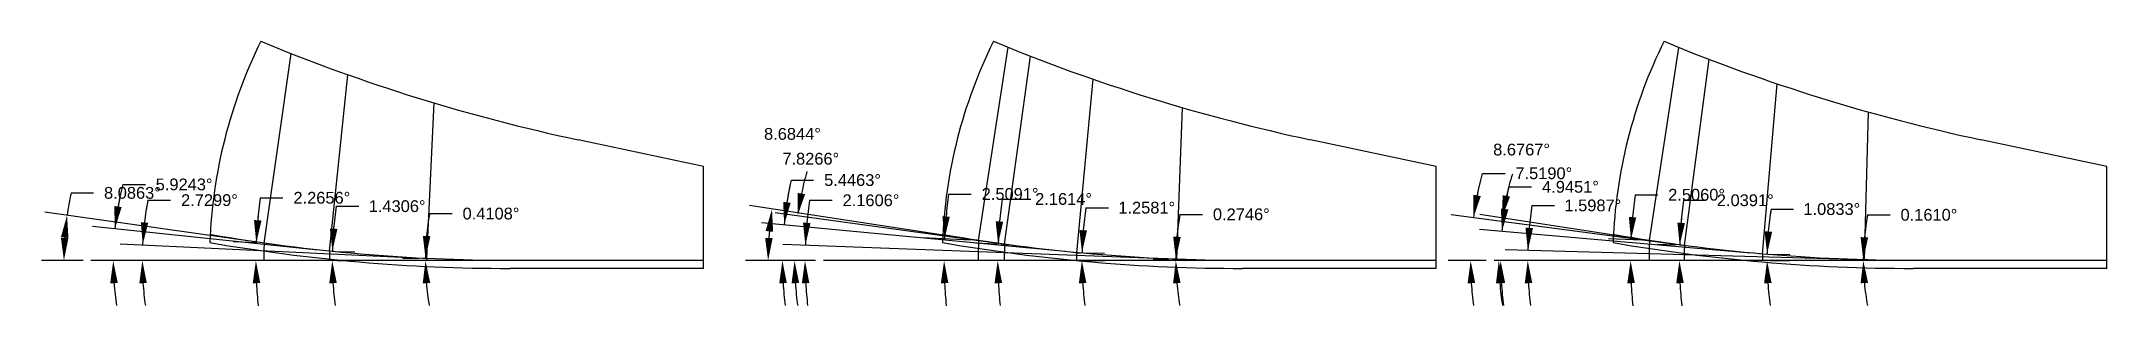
# Model space of a CAD drawing. Header units: inches. Extents: x 104.6 to 187.1, y -21.1 to -6.8.
# Drawn here: x 128.43 to 144.89, y -21.06 to -18.95 of the extents above; entities that cross this region are included whole.
import ezdxf

# ---------------------------------------------------------------- set-up
doc = ezdxf.new("R2010")
doc.units = ezdxf.units.IN
doc.header["$MEASUREMENT"] = 0
doc.header["$PDMODE"] = 35
doc.layers.get('Defpoints').update_dxf_attribs({"color": 10})
for name, color, linetype, true_color in [('Blade_4', 7, 'Continuous', 0x00cccc), ('Blade_5', 7, 'Continuous', 0x0066cc), ('Blade_6', 7, 'Continuous', 0xc880f5)]:
    doc.layers.add(name, color=color, linetype=linetype, true_color=true_color)
doc.styles.get("Standard").update_dxf_attribs({"font": 'arial.ttf'})
doc.dimstyles.get("Standard").update_dxf_attribs({"dimtxt": 0.09375, "dimasz": 0.18, "dimexe": 0.18, "dimexo": 0.0625, "dimgap": 0.09, "dimtad": 0, "dimtih": 1, "dimtoh": 1, "dimdec": 4, "dimzin": 0, "dimdsep": 46, "dimtxsty": 'Standard', "dimcen": 0.09, "dimadec": 4, "dimazin": 0, "dimtfac": 1, "dimtdec": 4, "dimtofl": 0, "dimtmove": 0, "dimatfit": 3, "dimfxl": 1, "dimtolj": 1, "dimtzin": 0, "dimarcsym": 0})

msp = doc.modelspace()

# ---------------------------------------------------------------- blocks, each defined once
blk = doc.blocks.new('*D127')
at = {"layer": 'Blade_4', "color": 0, "lineweight": -2, "transparency": 16777216}
for p, q in [((129.277, -20.216), (129.457, -20.216)), ((131.407, -20.677), (129.055, -20.565))]:
    blk.add_line(p, q, dxfattribs=at)
for start, end in [(169.3291, 177.2701), (169.3339, 173.302), (183.9681, 187.9363)]:
    blk.add_arc((131.831, -20.697), 2.6, start, end, dxfattribs=at)
at = {"layer": 'Blade_4', "color": 0, "transparency": 16777216}
for points in [[(129.279, -20.396), (129.22, -20.391), (129.235, -20.573)], [(129.208, -20.878), (129.268, -20.876), (129.232, -20.697)]]:
    blk.add_solid(points, dxfattribs=at)
at = {"layer": 'Defpoints', "color": 0, "transparency": 16777216}
for p in [(128.822, -20.697), (129.232, -20.656), (131.47, -20.68), (131.529, -20.683), (132.163, -20.697)]:
    blk.add_point(p, dxfattribs=at)
at = {"layer": 'Blade_4', "color": 0, "transparency": 16777216, "insert": (129.767, -20.216), "char_height": 0.09375, "attachment_point": 5}
blk.add_mtext('\\A1;2.7299°', dxfattribs=at)
blk = doc.blocks.new('*D128')
at = {"layer": 'Blade_4', "color": 0, "lineweight": -2, "transparency": 16777216}
for p, q in [((129.076, -20.091), (129.256, -20.091)), ((130.633, -20.613), (128.834, -20.426))]:
    blk.add_line(p, q, dxfattribs=at)
for start, end in [(165.6231, 174.0757), (165.6289, 169.8523), (184.2234, 188.4468)]:
    blk.add_arc((131.442, -20.697), 2.442, start, end, dxfattribs=at)
at = {"layer": 'Blade_4', "color": 0, "transparency": 16777216}
for points in [[(129.067, -20.271), (129.008, -20.262), (129.013, -20.445)], [(128.976, -20.878), (129.036, -20.876), (129, -20.697)]]:
    blk.add_solid(points, dxfattribs=at)
at = {"layer": 'Defpoints', "color": 0, "transparency": 16777216}
for p in [(128.822, -20.697), (129.001, -20.613), (130.695, -20.619), (130.755, -20.626), (132.163, -20.697)]:
    blk.add_point(p, dxfattribs=at)
at = {"layer": 'Blade_4', "color": 0, "transparency": 16777216, "insert": (129.565, -20.091), "char_height": 0.09375, "attachment_point": 5}
blk.add_mtext('\\A1;5.9243°', dxfattribs=at)
blk = doc.blocks.new('*D129')
at = {"layer": 'Blade_4', "color": 0, "lineweight": -2, "transparency": 16777216}
for p, q in [((128.664, -20.158), (128.844, -20.158)), ((130.111, -20.545), (128.454, -20.31)), ((128.76, -20.697), (128.427, -20.697))]:
    blk.add_line(p, q, dxfattribs=at)
for start, end in [(167.9022, 171.9137), (175.9253, 175.9885)]:
    blk.add_arc((131.178, -20.697), 2.571, start, end, dxfattribs=at)
at = {"layer": 'Blade_4', "color": 0, "transparency": 16777216}
for points in [[(128.583, -20.511), (128.643, -20.517), (128.632, -20.335)], [(128.643, -20.518), (128.583, -20.516), (128.607, -20.697)]]:
    blk.add_solid(points, dxfattribs=at)
at = {"layer": 'Defpoints', "color": 0, "transparency": 16777216}
for p in [(128.61, -20.576), (130.173, -20.554), (130.232, -20.563), (128.822, -20.697), (132.163, -20.697)]:
    blk.add_point(p, dxfattribs=at)
at = {"layer": 'Blade_4', "color": 0, "transparency": 16777216, "insert": (129.153, -20.158), "char_height": 0.09375, "attachment_point": 5}
blk.add_mtext('\\A1;8.0863°', dxfattribs=at)
blk = doc.blocks.new('*D130')
at = {"layer": 'Blade_4', "color": 0, "lineweight": -2, "transparency": 16777216}
for p, q in [((131.521, -20.323), (131.701, -20.323)), ((131.437, -20.681), (131.309, -20.68)), ((131.437, -20.697), (131.309, -20.697))]:
    blk.add_line(p, q, dxfattribs=at)
for start, end in [(170.2711, 179.5892), (170.2788, 174.934), (184.6552, 189.3104)]:
    blk.add_arc((133.705, -20.697), 2.216, start, end, dxfattribs=at)
at = {"layer": 'Blade_4', "color": 0, "transparency": 16777216}
for points in [[(131.528, -20.503), (131.468, -20.5), (131.489, -20.681)], [(131.467, -20.878), (131.527, -20.876), (131.489, -20.697)]]:
    blk.add_solid(points, dxfattribs=at)
at = {"layer": 'Defpoints', "color": 0, "transparency": 16777216}
for p in [(131.489, -20.692), (131.499, -20.681), (131.499, -20.697), (133.705, -20.697)]:
    blk.add_point(p, dxfattribs=at)
at = {"layer": 'Blade_4', "color": 0, "transparency": 16777216, "insert": (132.011, -20.323), "char_height": 0.09375, "attachment_point": 5}
blk.add_mtext('\\A1;0.4108°', dxfattribs=at)
blk = doc.blocks.new('*D131')
at = {"layer": 'Blade_4', "color": 0, "lineweight": -2, "transparency": 16777216}
for p, q in [((130.778, -20.264), (130.958, -20.264)), ((130.786, -20.697), (130.926, -20.697)), ((130.787, -20.624), (130.927, -20.628))]:
    blk.add_line(p, q, dxfattribs=at)
for start, end in [(171.5945, 178.5694), (171.5978, 175.0836), (183.4858, 186.9716)]:
    blk.add_arc((133.705, -20.697), 2.959, start, end, dxfattribs=at)
at = {"layer": 'Blade_4', "color": 0, "transparency": 16777216}
for points in [[(130.787, -20.445), (130.727, -20.442), (130.747, -20.623)], [(130.722, -20.878), (130.782, -20.876), (130.746, -20.697)]]:
    blk.add_solid(points, dxfattribs=at)
at = {"layer": 'Defpoints', "color": 0, "transparency": 16777216}
for p in [(130.724, -20.697), (130.725, -20.623), (130.746, -20.672), (133.705, -20.697)]:
    blk.add_point(p, dxfattribs=at)
at = {"layer": 'Blade_4', "color": 0, "transparency": 16777216, "insert": (131.263, -20.264), "char_height": 0.09375, "attachment_point": 5}
blk.add_mtext('\\A1;1.4306°', dxfattribs=at)
blk = doc.blocks.new('*D132')
at = {"layer": 'Blade_4', "color": 0, "lineweight": -2, "transparency": 16777216}
for p, q in [((130.172, -20.197), (130.352, -20.197)), ((130.14, -20.556), (129.96, -20.549)), ((130.138, -20.697), (129.957, -20.697))]:
    blk.add_line(p, q, dxfattribs=at)
for start, end in [(171.9511, 177.7344), (171.953, 174.8437), (182.8907, 185.7814)]:
    blk.add_arc((133.705, -20.697), 3.568, start, end, dxfattribs=at)
at = {"layer": 'Blade_4', "color": 0, "transparency": 16777216}
for points in [[(130.182, -20.378), (130.122, -20.374), (130.14, -20.556)], [(130.112, -20.878), (130.172, -20.876), (130.137, -20.697)]]:
    blk.add_solid(points, dxfattribs=at)
at = {"layer": 'Defpoints', "color": 0, "transparency": 16777216}
for p in [(130.203, -20.558), (130.138, -20.65), (130.2, -20.697), (133.705, -20.697)]:
    blk.add_point(p, dxfattribs=at)
at = {"layer": 'Blade_4', "color": 0, "transparency": 16777216, "insert": (130.663, -20.197), "char_height": 0.09375, "attachment_point": 5}
blk.add_mtext('\\A1;2.2656°', dxfattribs=at)
blk = doc.blocks.new('*D139')
at = {"layer": 'Blade_5', "color": 0, "lineweight": -2, "transparency": 16777216}
for p, q in [((134.55, -20.217), (134.73, -20.217)), ((137.385, -20.684), (134.337, -20.569)), ((134.599, -20.697), (134.334, -20.697))]:
    blk.add_line(p, q, dxfattribs=at)
for start, end in [(171.4409, 177.8394), (171.4434, 174.6414), (183.198, 186.396)]:
    blk.add_arc((137.74, -20.697), 3.225, start, end, dxfattribs=at)
at = {"layer": 'Blade_5', "color": 0, "transparency": 16777216}
for points in [[(134.558, -20.398), (134.498, -20.394), (134.517, -20.575)], [(134.489, -20.878), (134.549, -20.876), (134.514, -20.697)]]:
    blk.add_solid(points, dxfattribs=at)
at = {"layer": 'Defpoints', "color": 0, "transparency": 16777216}
for p in [(134.515, -20.656), (134.661, -20.697), (137.447, -20.686), (137.507, -20.688), (138.002, -20.697)]:
    blk.add_point(p, dxfattribs=at)
at = {"layer": 'Blade_5', "color": 0, "transparency": 16777216, "insert": (135.04, -20.217), "char_height": 0.09375, "attachment_point": 5}
blk.add_mtext('\\A1;2.1606°', dxfattribs=at)
blk = doc.blocks.new('*D140')
at = {"layer": 'Blade_5', "color": 0, "lineweight": -2, "transparency": 16777216}
for p, q in [((134.403, -20.056), (134.583, -20.056)), ((136.588, -20.625), (134.168, -20.395)), ((134.599, -20.697), (134.154, -20.697))]:
    blk.add_line(p, q, dxfattribs=at)
for start, end in [(167.6868, 174.5537), (167.6899, 171.1218), (183.4319, 186.8638)]:
    blk.add_arc((137.34, -20.697), 3.006, start, end, dxfattribs=at)
at = {"layer": 'Blade_5', "color": 0, "transparency": 16777216}
for points in [[(134.4, -20.237), (134.34, -20.229), (134.348, -20.412)], [(134.309, -20.878), (134.369, -20.876), (134.334, -20.697)]]:
    blk.add_solid(points, dxfattribs=at)
at = {"layer": 'Defpoints', "color": 0, "transparency": 16777216}
for p in [(134.336, -20.602), (134.661, -20.697), (136.65, -20.631), (136.71, -20.637), (138.002, -20.697)]:
    blk.add_point(p, dxfattribs=at)
at = {"layer": 'Blade_5', "color": 0, "transparency": 16777216, "insert": (134.893, -20.056), "char_height": 0.09375, "attachment_point": 5}
blk.add_mtext('\\A1;5.4463°', dxfattribs=at)
blk = doc.blocks.new('*D141')
at = {"layer": 'Blade_5', "color": 0, "lineweight": -2, "transparency": 16777216}
for p, q in [((136.013, -20.555), (134.277, -20.316)), ((134.599, -20.697), (134.251, -20.697))]:
    blk.add_line(p, q, dxfattribs=at)
for start, end in [(164.2941, 168.2338), (183.9396, 187.8793)]:
    blk.add_arc((137.049, -20.697), 2.618, start, end, dxfattribs=at)
at = {"layer": 'Blade_5', "color": 0, "transparency": 16777216}
for points in [[(134.515, -20.168), (134.456, -20.158), (134.455, -20.34)], [(134.407, -20.878), (134.467, -20.876), (134.431, -20.697)]]:
    blk.add_solid(points, dxfattribs=at)
at = {"layer": 'Defpoints', "color": 0, "transparency": 16777216}
for p in [(134.433, -20.578), (136.075, -20.563), (136.134, -20.571), (134.661, -20.697), (138.002, -20.697)]:
    blk.add_point(p, dxfattribs=at)
at = {"layer": 'Blade_5', "color": 0, "transparency": 16777216, "insert": (134.56, -19.886), "char_height": 0.09375, "attachment_point": 5}
blk.add_mtext('\\A1;7.8266°', dxfattribs=at)
blk = doc.blocks.new('*D142')
at = {"layer": 'Blade_5', "color": 0, "lineweight": -2, "transparency": 16777216}
for p, q in [((137.503, -20.329), (137.683, -20.329)), ((137.415, -20.687), (137.29, -20.686)), ((137.415, -20.697), (137.29, -20.697))]:
    blk.add_line(p, q, dxfattribs=at)
for start, end in [(169.7702, 179.7254), (169.7796, 174.7525), (184.9729, 189.9458)]:
    blk.add_arc((139.545, -20.697), 2.075, start, end, dxfattribs=at)
at = {"layer": 'Blade_5', "color": 0, "transparency": 16777216}
for points in [[(137.509, -20.509), (137.449, -20.506), (137.47, -20.687)], [(137.448, -20.878), (137.508, -20.876), (137.47, -20.697)]]:
    blk.add_solid(points, dxfattribs=at)
at = {"layer": 'Defpoints', "color": 0, "transparency": 16777216}
for p in [(137.47, -20.694), (137.477, -20.687), (137.477, -20.697), (139.545, -20.697)]:
    blk.add_point(p, dxfattribs=at)
at = {"layer": 'Blade_5', "color": 0, "transparency": 16777216, "insert": (137.992, -20.329), "char_height": 0.09375, "attachment_point": 5}
blk.add_mtext('\\A1;0.2746°', dxfattribs=at)
blk = doc.blocks.new('*D143')
at = {"layer": 'Blade_5', "color": 0, "lineweight": -2, "transparency": 16777216}
for p, q in [((136.753, -20.276), (136.933, -20.276)), ((136.741, -20.697), (136.901, -20.697)), ((136.742, -20.635), (136.902, -20.639))]:
    blk.add_line(p, q, dxfattribs=at)
for start, end in [(171.4311, 178.7419), (171.4348, 175.0883), (183.6535, 187.3071)]:
    blk.add_arc((139.545, -20.697), 2.823, start, end, dxfattribs=at)
at = {"layer": 'Blade_5', "color": 0, "transparency": 16777216}
for points in [[(136.762, -20.457), (136.702, -20.454), (136.722, -20.635)], [(136.697, -20.878), (136.757, -20.876), (136.721, -20.697)]]:
    blk.add_solid(points, dxfattribs=at)
at = {"layer": 'Defpoints', "color": 0, "transparency": 16777216}
for p in [(136.679, -20.697), (136.68, -20.634), (136.721, -20.676), (139.545, -20.697)]:
    blk.add_point(p, dxfattribs=at)
at = {"layer": 'Blade_5', "color": 0, "transparency": 16777216, "insert": (137.238, -20.276), "char_height": 0.09375, "attachment_point": 5}
blk.add_mtext('\\A1;1.2581°', dxfattribs=at)
blk = doc.blocks.new('*D144')
at = {"layer": 'Blade_5', "color": 0, "lineweight": -2, "transparency": 16777216}
for p, q in [((136.085, -20.207), (136.265, -20.207)), ((136.042, -20.565), (135.873, -20.558)), ((136.04, -20.697), (135.87, -20.697))]:
    blk.add_line(p, q, dxfattribs=at)
for start, end in [(171.9333, 177.8386), (171.9352, 174.8869), (182.9517, 185.9034)]:
    blk.add_arc((139.545, -20.697), 3.494, start, end, dxfattribs=at)
at = {"layer": 'Blade_5', "color": 0, "transparency": 16777216}
for points in [[(136.094, -20.387), (136.034, -20.384), (136.053, -20.565)], [(136.025, -20.878), (136.085, -20.876), (136.05, -20.697)]]:
    blk.add_solid(points, dxfattribs=at)
at = {"layer": 'Defpoints', "color": 0, "transparency": 16777216}
for p in [(136.105, -20.567), (136.05, -20.653), (136.102, -20.697), (139.545, -20.697)]:
    blk.add_point(p, dxfattribs=at)
at = {"layer": 'Blade_5', "color": 0, "transparency": 16777216, "insert": (136.575, -20.207), "char_height": 0.09375, "attachment_point": 5}
blk.add_mtext('\\A1;2.1614°', dxfattribs=at)
blk = doc.blocks.new('*D155')
at = {"layer": 'Blade_6', "color": 0, "lineweight": -2, "transparency": 16777216}
for p, q in [((140.309, -20.258), (140.489, -20.258)), ((142.867, -20.689), (140.096, -20.612))]:
    blk.add_line(p, q, dxfattribs=at)
for start, end in [(171.2309, 178.4013), (171.2344, 174.8179), (183.5835, 187.1669)]:
    blk.add_arc((143.153, -20.697), 2.878, start, end, dxfattribs=at)
at = {"layer": 'Blade_6', "color": 0, "transparency": 16777216}
for points in [[(140.317, -20.439), (140.257, -20.435), (140.276, -20.617)], [(140.251, -20.878), (140.311, -20.876), (140.275, -20.697)]]:
    blk.add_solid(points, dxfattribs=at)
at = {"layer": 'Defpoints', "color": 0, "transparency": 16777216}
for p in [(140.007, -20.697), (140.275, -20.67), (142.929, -20.691), (142.989, -20.692), (143.348, -20.697)]:
    blk.add_point(p, dxfattribs=at)
at = {"layer": 'Blade_6', "color": 0, "transparency": 16777216, "insert": (140.794, -20.258), "char_height": 0.09375, "attachment_point": 5}
blk.add_mtext('\\A1;1.5987°', dxfattribs=at)
blk = doc.blocks.new('*D156')
at = {"layer": 'Blade_6', "color": 0, "lineweight": -2, "transparency": 16777216}
for p, q in [((140.124, -20.11), (140.304, -20.11)), ((142.054, -20.637), (139.89, -20.45))]:
    blk.add_line(p, q, dxfattribs=at)
for start, end in [(167.3719, 175.0549), (167.3762, 171.2155), (183.8394, 187.6787)]:
    blk.add_arc((142.746, -20.697), 2.687, start, end, dxfattribs=at)
at = {"layer": 'Blade_6', "color": 0, "transparency": 16777216}
for points in [[(140.121, -20.29), (140.061, -20.283), (140.069, -20.465)], [(140.035, -20.878), (140.095, -20.876), (140.059, -20.697)]]:
    blk.add_solid(points, dxfattribs=at)
at = {"layer": 'Defpoints', "color": 0, "transparency": 16777216}
for p in [(140.007, -20.697), (140.06, -20.62), (142.117, -20.643), (142.176, -20.648), (143.348, -20.697)]:
    blk.add_point(p, dxfattribs=at)
at = {"layer": 'Blade_6', "color": 0, "transparency": 16777216, "insert": (140.616, -20.11), "char_height": 0.09375, "attachment_point": 5}
blk.add_mtext('\\A1;4.9451°', dxfattribs=at)
blk = doc.blocks.new('*D157')
at = {"layer": 'Blade_6', "color": 0, "lineweight": -2, "transparency": 16777216}
for p, q in [((139.914, -20.002), (140.094, -20.002)), ((141.432, -20.565), (139.664, -20.332)), ((139.944, -20.697), (139.64, -20.697))]:
    blk.add_line(p, q, dxfattribs=at)
for start, end in [(164.5795, 172.481), (164.5842, 168.5326), (183.9484, 187.8969)]:
    blk.add_arc((142.432, -20.697), 2.613, start, end, dxfattribs=at)
at = {"layer": 'Blade_6', "color": 0, "transparency": 16777216}
for points in [[(139.901, -20.183), (139.842, -20.173), (139.842, -20.355)], [(139.796, -20.878), (139.856, -20.876), (139.82, -20.697)]]:
    blk.add_solid(points, dxfattribs=at)
at = {"layer": 'Defpoints', "color": 0, "transparency": 16777216}
for p in [(141.494, -20.573), (139.822, -20.583), (140.007, -20.697), (141.554, -20.581), (143.348, -20.697)]:
    blk.add_point(p, dxfattribs=at)
at = {"layer": 'Blade_6', "color": 0, "transparency": 16777216, "insert": (140.403, -20.002), "char_height": 0.09375, "attachment_point": 5}
blk.add_mtext('\\A1;7.5190°', dxfattribs=at)
blk = doc.blocks.new('*D158')
at = {"layer": 'Blade_6', "color": 0, "lineweight": -2, "transparency": 16777216}
for p, q in [((142.984, -20.333), (143.164, -20.333)), ((142.897, -20.691), (142.77, -20.691)), ((142.897, -20.697), (142.77, -20.697))]:
    blk.add_line(p, q, dxfattribs=at)
for start, end in [(169.1939, 179.839), (169.2054, 174.5222), (185.3168, 190.6336)]:
    blk.add_arc((144.89, -20.697), 1.94, start, end, dxfattribs=at)
at = {"layer": 'Blade_6', "color": 0, "transparency": 16777216}
for points in [[(142.988, -20.513), (142.928, -20.51), (142.95, -20.692)], [(142.928, -20.878), (142.988, -20.875), (142.95, -20.697)]]:
    blk.add_solid(points, dxfattribs=at)
at = {"layer": 'Defpoints', "color": 0, "transparency": 16777216}
for p in [(142.95, -20.695), (142.959, -20.692), (142.959, -20.697), (144.89, -20.697)]:
    blk.add_point(p, dxfattribs=at)
at = {"layer": 'Blade_6', "color": 0, "transparency": 16777216, "insert": (143.473, -20.333), "char_height": 0.09375, "attachment_point": 5}
blk.add_mtext('\\A1;0.1610°', dxfattribs=at)
blk = doc.blocks.new('*D159')
at = {"layer": 'Blade_6', "color": 0, "lineweight": -2, "transparency": 16777216}
for p, q in [((142.214, -20.287), (142.394, -20.287)), ((142.208, -20.697), (142.363, -20.697)), ((142.209, -20.646), (142.363, -20.649))]:
    blk.add_line(p, q, dxfattribs=at)
for start, end in [(171.2915, 178.9167), (171.2957, 175.1062), (183.8105, 187.621)]:
    blk.add_arc((144.89, -20.697), 2.707, start, end, dxfattribs=at)
at = {"layer": 'Blade_6', "color": 0, "transparency": 16777216}
for points in [[(142.223, -20.468), (142.163, -20.464), (142.183, -20.646)], [(142.159, -20.878), (142.219, -20.876), (142.183, -20.697)]]:
    blk.add_solid(points, dxfattribs=at)
at = {"layer": 'Defpoints', "color": 0, "transparency": 16777216}
for p in [(142.146, -20.645), (142.146, -20.697), (142.183, -20.68), (144.89, -20.697)]:
    blk.add_point(p, dxfattribs=at)
at = {"layer": 'Blade_6', "color": 0, "transparency": 16777216, "insert": (142.699, -20.287), "char_height": 0.09375, "attachment_point": 5}
blk.add_mtext('\\A1;1.0833°', dxfattribs=at)
blk = doc.blocks.new('*D160')
at = {"layer": 'Blade_6', "color": 0, "lineweight": -2, "transparency": 16777216}
for p, q in [((141.518, -20.217), (141.698, -20.217)), ((141.462, -20.575), (141.307, -20.569)), ((141.459, -20.697), (141.304, -20.697))]:
    blk.add_line(p, q, dxfattribs=at)
for start, end in [(171.9015, 177.9609), (171.9036, 174.9322), (183.0286, 186.0573)]:
    blk.add_arc((144.89, -20.697), 3.406, start, end, dxfattribs=at)
at = {"layer": 'Blade_6', "color": 0, "transparency": 16777216}
for points in [[(141.528, -20.398), (141.468, -20.394), (141.486, -20.576)], [(141.459, -20.878), (141.519, -20.876), (141.484, -20.697)]]:
    blk.add_solid(points, dxfattribs=at)
at = {"layer": 'Defpoints', "color": 0, "transparency": 16777216}
for p in [(141.524, -20.577), (141.485, -20.657), (141.522, -20.697), (144.89, -20.697)]:
    blk.add_point(p, dxfattribs=at)
at = {"layer": 'Blade_6', "color": 0, "transparency": 16777216, "insert": (142.009, -20.217), "char_height": 0.09375, "attachment_point": 5}
blk.add_mtext('\\A1;2.0391°', dxfattribs=at)
blk = doc.blocks.new('*D170')
at = {"layer": 'Blade_5', "color": 0, "lineweight": -2, "transparency": 16777216}
for p, q in [((135.807, -20.523), (134.073, -20.258)), ((134.599, -20.697), (134.04, -20.697))]:
    blk.add_line(p, q, dxfattribs=at)
blk.add_arc((136.944, -20.697), 2.724, 175.1021, 176.2136, dxfattribs=at)
at = {"layer": 'Blade_5', "color": 0, "transparency": 16777216}
for points in [[(134.2, -20.461), (134.26, -20.468), (134.251, -20.286)], [(134.256, -20.518), (134.196, -20.516), (134.22, -20.697)]]:
    blk.add_solid(points, dxfattribs=at)
at = {"layer": 'Defpoints', "color": 0, "transparency": 16777216}
for p in [(134.223, -20.559), (135.868, -20.533), (135.928, -20.542), (134.661, -20.697), (138.002, -20.697)]:
    blk.add_point(p, dxfattribs=at)
at = {"layer": 'Blade_5', "color": 0, "transparency": 16777216, "insert": (134.414, -19.688), "char_height": 0.09375, "attachment_point": 5}
blk.add_mtext('\\A1;8.6844°', dxfattribs=at)
blk = doc.blocks.new('*D171')
at = {"layer": 'Blade_5', "color": 0, "lineweight": -2, "transparency": 16777216}
for p, q in [((135.659, -20.167), (135.839, -20.167)), ((135.836, -20.534), (135.447, -20.517)), ((135.832, -20.697), (135.443, -20.697))]:
    blk.add_line(p, q, dxfattribs=at)
for start, end in [(172.2298, 177.4909), (172.2312, 174.861), (182.6299, 185.2597)]:
    blk.add_arc((139.545, -20.697), 3.922, start, end, dxfattribs=at)
at = {"layer": 'Blade_5', "color": 0, "transparency": 16777216}
for points in [[(135.668, -20.348), (135.609, -20.344), (135.626, -20.525)], [(135.597, -20.878), (135.657, -20.876), (135.623, -20.697)]]:
    blk.add_solid(points, dxfattribs=at)
at = {"layer": 'Defpoints', "color": 0, "transparency": 16777216}
for p in [(135.898, -20.537), (135.623, -20.64), (135.895, -20.697), (139.545, -20.697)]:
    blk.add_point(p, dxfattribs=at)
at = {"layer": 'Blade_5', "color": 0, "transparency": 16777216, "insert": (136.149, -20.167), "char_height": 0.09375, "attachment_point": 5}
blk.add_mtext('\\A1;2.5091°', dxfattribs=at)
blk = doc.blocks.new('*D175')
at = {"layer": 'Blade_6', "color": 0, "lineweight": -2, "transparency": 16777216}
blk.add_line((141.154, -20.524), (139.892, -20.331), dxfattribs=at)
for start, end in [(162.1382, 166.7307), (184.5926, 189.1851)]:
    blk.add_arc((142.291, -20.697), 2.246, start, end, dxfattribs=at)
at = {"layer": 'Blade_6', "color": 0, "transparency": 16777216}
for points in [[(140.134, -20.187), (140.075, -20.176), (140.07, -20.358)], [(140.022, -20.878), (140.081, -20.876), (140.044, -20.697)]]:
    blk.add_solid(points, dxfattribs=at)
at = {"layer": 'Defpoints', "color": 0, "transparency": 16777216}
for p in [(141.216, -20.533), (141.275, -20.542), (140.007, -20.697), (140.047, -20.584), (143.348, -20.697)]:
    blk.add_point(p, dxfattribs=at)
at = {"layer": 'Blade_6', "color": 0, "transparency": 16777216, "insert": (140.226, -19.813), "char_height": 0.09375, "attachment_point": 5}
blk.add_mtext('\\A1;8.6767°', dxfattribs=at)
blk = doc.blocks.new('*D176')
at = {"layer": 'Blade_6', "color": 0, "lineweight": -2, "transparency": 16777216}
for p, q in [((141.131, -20.173), (141.311, -20.173)), ((141.183, -20.535), (140.919, -20.523)), ((141.179, -20.697), (140.915, -20.697))]:
    blk.add_line(p, q, dxfattribs=at)
for start, end in [(172.0571, 177.494), (172.0587, 174.7763), (182.7177, 185.4354)]:
    blk.add_arc((144.89, -20.697), 3.795, start, end, dxfattribs=at)
at = {"layer": 'Blade_6', "color": 0, "transparency": 16777216}
for points in [[(141.14, -20.353), (141.081, -20.349), (141.098, -20.531)], [(141.069, -20.878), (141.129, -20.876), (141.095, -20.697)]]:
    blk.add_solid(points, dxfattribs=at)
at = {"layer": 'Defpoints', "color": 0, "transparency": 16777216}
for p in [(141.245, -20.537), (141.095, -20.642), (141.242, -20.697), (144.89, -20.697)]:
    blk.add_point(p, dxfattribs=at)
at = {"layer": 'Blade_6', "color": 0, "transparency": 16777216, "insert": (141.621, -20.173), "char_height": 0.09375, "attachment_point": 5}
blk.add_mtext('\\A1;2.5060°', dxfattribs=at)

# ---------------------------------------------------------------- dimensions: what is measured, and where the dimension line sits
at = {"layer": 'Blade_4'}
for base, line1, line2, picture, middle in [((129.0010341, -20.6128292), ((132.1632816, -20.6969965), (128.8222446, -20.6969965)), ((130.7545594, -20.6256534), (130.6948799, -20.6194605)), '*D128', (129.5654846, -20.090529)), ((128.60954933, -20.57607092), ((132.16328155, -20.69699649), (128.82224464, -20.69699649)), ((130.2324811, -20.56264164), (130.17307765, -20.55420181)), '*D129', (129.15328714, -20.15807452)), ((129.2319879, -20.6557134), ((132.1632816, -20.6969965), (128.8222446, -20.6969965)), ((131.5294476, -20.682609), (131.4695157, -20.6797513)), '*D127', (129.766824, -20.2156476))]:
    dim = msp.add_angular_dim_2l(base=base, line1=line1, line2=line2, dimstyle='Standard', dxfattribs=at)
    dim.commit()
    dim.dimension.update_dxf_attribs({"geometry": picture, "text_midpoint": middle})
for base, center, p1, p2, picture, middle in [((130.137583, -20.649967), (133.705382, -20.696996), (130.202779, -20.558422), (130.200039, -20.696996), '*D132', (130.662633, -20.197398)), ((130.74639, -20.67237), (133.70538, -20.697), (130.72472, -20.62256), (130.72379, -20.697), '*D131', (131.26307, -20.26444)), ((131.489357, -20.6917), (133.705382, -20.696996), (131.499482, -20.68118), (131.499425, -20.696996), '*D130', (132.010632, -20.322516))]:
    dim = msp.add_angular_dim_3p(base=base, center=center, p1=p1, p2=p2, dimstyle='Standard', dxfattribs=at)
    dim.commit()
    dim.dimension.update_dxf_attribs({"geometry": picture, "text_midpoint": middle})
at = {"layer": 'Blade_5'}
for base, line1, line2, picture, middle in [((134.22343748, -20.55941635), ((138.00249533, -20.69699649), (134.66145842, -20.69699649)), ((135.92771635, -20.54173501), (135.86840424, -20.53267555)), '*D170', (134.4136389, -19.68816459)), ((134.4334708, -20.5778167), ((138.0024953, -20.6969965), (134.6614584, -20.6969965)), ((136.0748296, -20.5630798), (136.1342707, -20.5712503)), '*D141', (134.5596467, -19.8856164))]:
    dim = msp.add_angular_dim_2l(base=base, line1=line1, line2=line2, dimstyle='Standard', dxfattribs=at)
    dim.commit()
    dim.dimension.update_dxf_attribs({"geometry": picture, "text_midpoint": middle, "dimtype": 162})
for base, line1, line2, picture, middle in [((134.3355152, -20.6017802), ((138.0024953, -20.6969965), (134.6614584, -20.6969965)), ((136.6497847, -20.6312296), (136.7095138, -20.6369244)), '*D140', (134.8925557, -20.0560445)), ((134.514584, -20.656455), ((138.002495, -20.696996), (134.661458, -20.696996)), ((137.447059, -20.685957), (137.507016, -20.688219)), '*D139', (135.04046, -20.216972))]:
    dim = msp.add_angular_dim_2l(base=base, line1=line1, line2=line2, dimstyle='Standard', dxfattribs=at)
    dim.commit()
    dim.dimension.update_dxf_attribs({"geometry": picture, "text_midpoint": middle})
for base, p1, p2, picture, middle in [((135.62309, -20.63975), (135.89806, -20.53721), (135.89456, -20.697), '*D171', (136.14889, -20.16675)), ((136.05047, -20.65306), (136.10455, -20.56717), (136.1021, -20.697), '*D144', (136.57498, -20.20664)), ((136.72138, -20.67633), (136.67965, -20.63408), (136.67896, -20.697), '*D143', (137.23782, -20.27633)), ((137.47006, -20.69368), (137.47704, -20.68709), (137.47701, -20.697), '*D142', (137.99245, -20.32857))]:
    dim = msp.add_angular_dim_3p(base=base, center=(139.5446, -20.697), p1=p1, p2=p2, dimstyle='Standard', dxfattribs=at)
    dim.commit()
    dim.dimension.update_dxf_attribs({"geometry": picture, "text_midpoint": middle})
at = {"layer": 'Blade_6'}
dim = msp.add_angular_dim_2l(base=(140.0471479, -20.583656), line1=((143.3478832, -20.6969965), (140.0068462, -20.6969965)), line2=((141.2156234, -20.5329592), (141.2749367, -20.5420107)), dimstyle='Standard', dxfattribs=at)
dim.commit()
dim.dimension.update_dxf_attribs({"geometry": '*D175', "text_midpoint": (140.2256787, -19.8126896), "dimtype": 162})
for base, line2, picture, middle in [((139.8220472, -20.5827525), ((141.55384, -20.5810816), (141.4943559, -20.5732303)), '*D157', (140.4026248, -20.0023276)), ((140.0604687, -20.6197125), ((142.1763416, -20.6477036), (142.1165649, -20.6425315)), '*D156', (140.6156467, -20.1096253)), ((140.2750715, -20.6702251), ((142.9890381, -20.6924085), (142.9290614, -20.6907346)), '*D155', (140.7935926, -20.258164))]:
    dim = msp.add_angular_dim_2l(base=base, line1=((143.3478832, -20.6969965), (140.0068462, -20.6969965)), line2=line2, dimstyle='Standard', dxfattribs=at)
    dim.commit()
    dim.dimension.update_dxf_attribs({"geometry": picture, "text_midpoint": middle})
for base, center, p1, p2, picture, middle in [((141.095172, -20.641668), (144.889983, -20.696996), (141.24528, -20.537485), (141.241791, -20.696996), '*D176', (141.621389, -20.172552)), ((141.48458, -20.6566), (144.88998, -20.697), (141.5241, -20.57716), (141.52197, -20.697), '*D160', (142.00851, -20.21723)), ((142.18299, -20.67994), (144.88998, -20.697), (142.14645, -20.64512), (142.14596, -20.697), '*D159', (142.69914, -20.28713)), ((142.9495452, -20.6951793), (144.8899832, -20.6969965), (142.9590498, -20.6915715), (142.9590421, -20.6969965), '*D158', (143.4733642, -20.3331923))]:
    dim = msp.add_angular_dim_3p(base=base, center=center, p1=p1, p2=p2, dimstyle='Standard', dxfattribs=at)
    dim.commit()
    dim.dimension.update_dxf_attribs({"geometry": picture, "text_midpoint": middle})

# ---------------------------------------------------------------- linework, layer by layer
for p, q in [((133.70538, -19.947), (132.70538, -19.73444)), ((139.5446, -19.947), (138.5446, -19.73444)), ((144.88998, -19.947), (143.88998, -19.73444)), ((133.70538, -20.697), (133.70538, -19.947)), ((139.5446, -20.697), (139.5446, -19.947)), ((144.88998, -20.697), (144.88998, -19.947)), ((133.70538, -20.7595), (133.70538, -20.697)), ((139.5446, -20.7595), (139.5446, -20.697)), ((144.88998, -20.7595), (144.88998, -20.697)), ((133.70538, -20.7595), (132.16328, -20.7595)), ((139.5446, -20.7595), (138.0025, -20.7595)), ((144.88998, -20.7595), (143.34788, -20.7595))]:
    msp.add_line(p, q)
at = {"color": 1}
for p, q in [((132.16328, -20.697), (128.82224, -20.697)), ((138.0025, -20.697), (134.66146, -20.697)), ((143.34788, -20.697), (140.00685, -20.697))]:
    msp.add_line(p, q, dxfattribs=at)
for points in [[(133.70538, -20.697), (132.16328, -20.697, -0.04296551), (129.78118, -20.49192)], [(139.5446, -20.697), (138.0025, -20.697, -0.04296551), (135.62039, -20.49192)], [(144.88998, -20.697), (143.34788, -20.697, -0.04296551), (140.96578, -20.49192)]]:
    msp.add_lwpolyline(points, format="xyb")
for centre, radius, start, end in [((133.70538, -20.697), 3.9375, 153.658483, 177.911502), ((135.7201, -5.5513), 14.5, 247.523693, 258), ((139.5446, -20.697), 3.9375, 153.658483, 177.911502), ((141.55931, -5.5513), 14.5, 247.523693, 258), ((144.88998, -20.697), 3.9375, 153.658483, 177.911502), ((146.9047, -5.5513), 14.5, 247.523693, 258), ((132.16328, -6.7595), 14, 260.159083, 270), ((138.0025, -6.7595), 14, 260.159083, 270), ((143.34788, -6.7595), 14, 260.159083, 270)]:
    msp.add_arc(centre, radius, start, end)
at = {"layer": 'Blade_4'}
for p, q in [((130.20278, -20.55842), (130.41752, -19.04695)), ((130.72472, -20.62256), (130.87064, -19.21632)), ((131.49948, -20.68118), (131.5586, -19.44129)), ((130.23248, -20.56264), (130.17308, -20.5542)), ((130.75456, -20.62565), (130.69488, -20.61946)), ((131.52945, -20.68261), (131.46952, -20.67975))]:
    msp.add_line(p, q, dxfattribs=at)
for radius, start in [(3.50534, 177.734367), (2.98159, 178.569384), (2.20596, 179.589195)]:
    msp.add_arc((133.70538, -20.697), radius, start, 180, dxfattribs=at)
at = {"layer": 'Blade_5'}
for p, q in [((135.89806, -20.53721), (136.1332, -18.99776)), ((136.10455, -20.56717), (136.31062, -19.068)), ((136.67965, -20.63408), (136.81143, -19.25194)), ((137.47704, -20.68709), (137.52265, -19.47808)), ((135.92772, -20.54174), (135.8684, -20.53268)), ((136.07483, -20.56308), (136.13427, -20.57125)), ((136.64978, -20.63123), (136.70951, -20.63692)), ((137.44706, -20.68596), (137.50702, -20.68822))]:
    msp.add_line(p, q, dxfattribs=at)
for radius, start in [(3.65003, 177.490903), (3.44249, 177.838614), (2.86564, 178.741882), (2.06758, 179.725415)]:
    msp.add_arc((139.5446, -20.697), radius, start, 180, dxfattribs=at)
at = {"layer": 'Blade_6'}
for p, q in [((141.24528, -20.53748), (141.48015, -18.99839)), ((141.5241, -20.57716), (141.72003, -19.09269)), ((142.14645, -20.64512), (142.26383, -19.28856)), ((142.95905, -20.69157), (142.99193, -19.5134)), ((141.21562, -20.53296), (141.27494, -20.54201)), ((141.55384, -20.58108), (141.49436, -20.57323)), ((142.17634, -20.6477), (142.11656, -20.64253)), ((142.98904, -20.69241), (142.92906, -20.69073))]:
    msp.add_line(p, q, dxfattribs=at)
for radius, start in [(3.64819, 177.494032), (3.36802, 177.960876), (2.74402, 178.916691), (1.93094, 179.839028)]:
    msp.add_arc((144.88998, -20.697), radius, start, 180, dxfattribs=at)

msp.set_redraw_order([(e.dxf.handle, doc.entitydb.next_handle()) for e in msp.query("TEXT MTEXT ATTDEF DIMENSION ARC_DIMENSION")])  # texts and dimensions are drawn at this point

doc.saveas('drawing.dxf')
